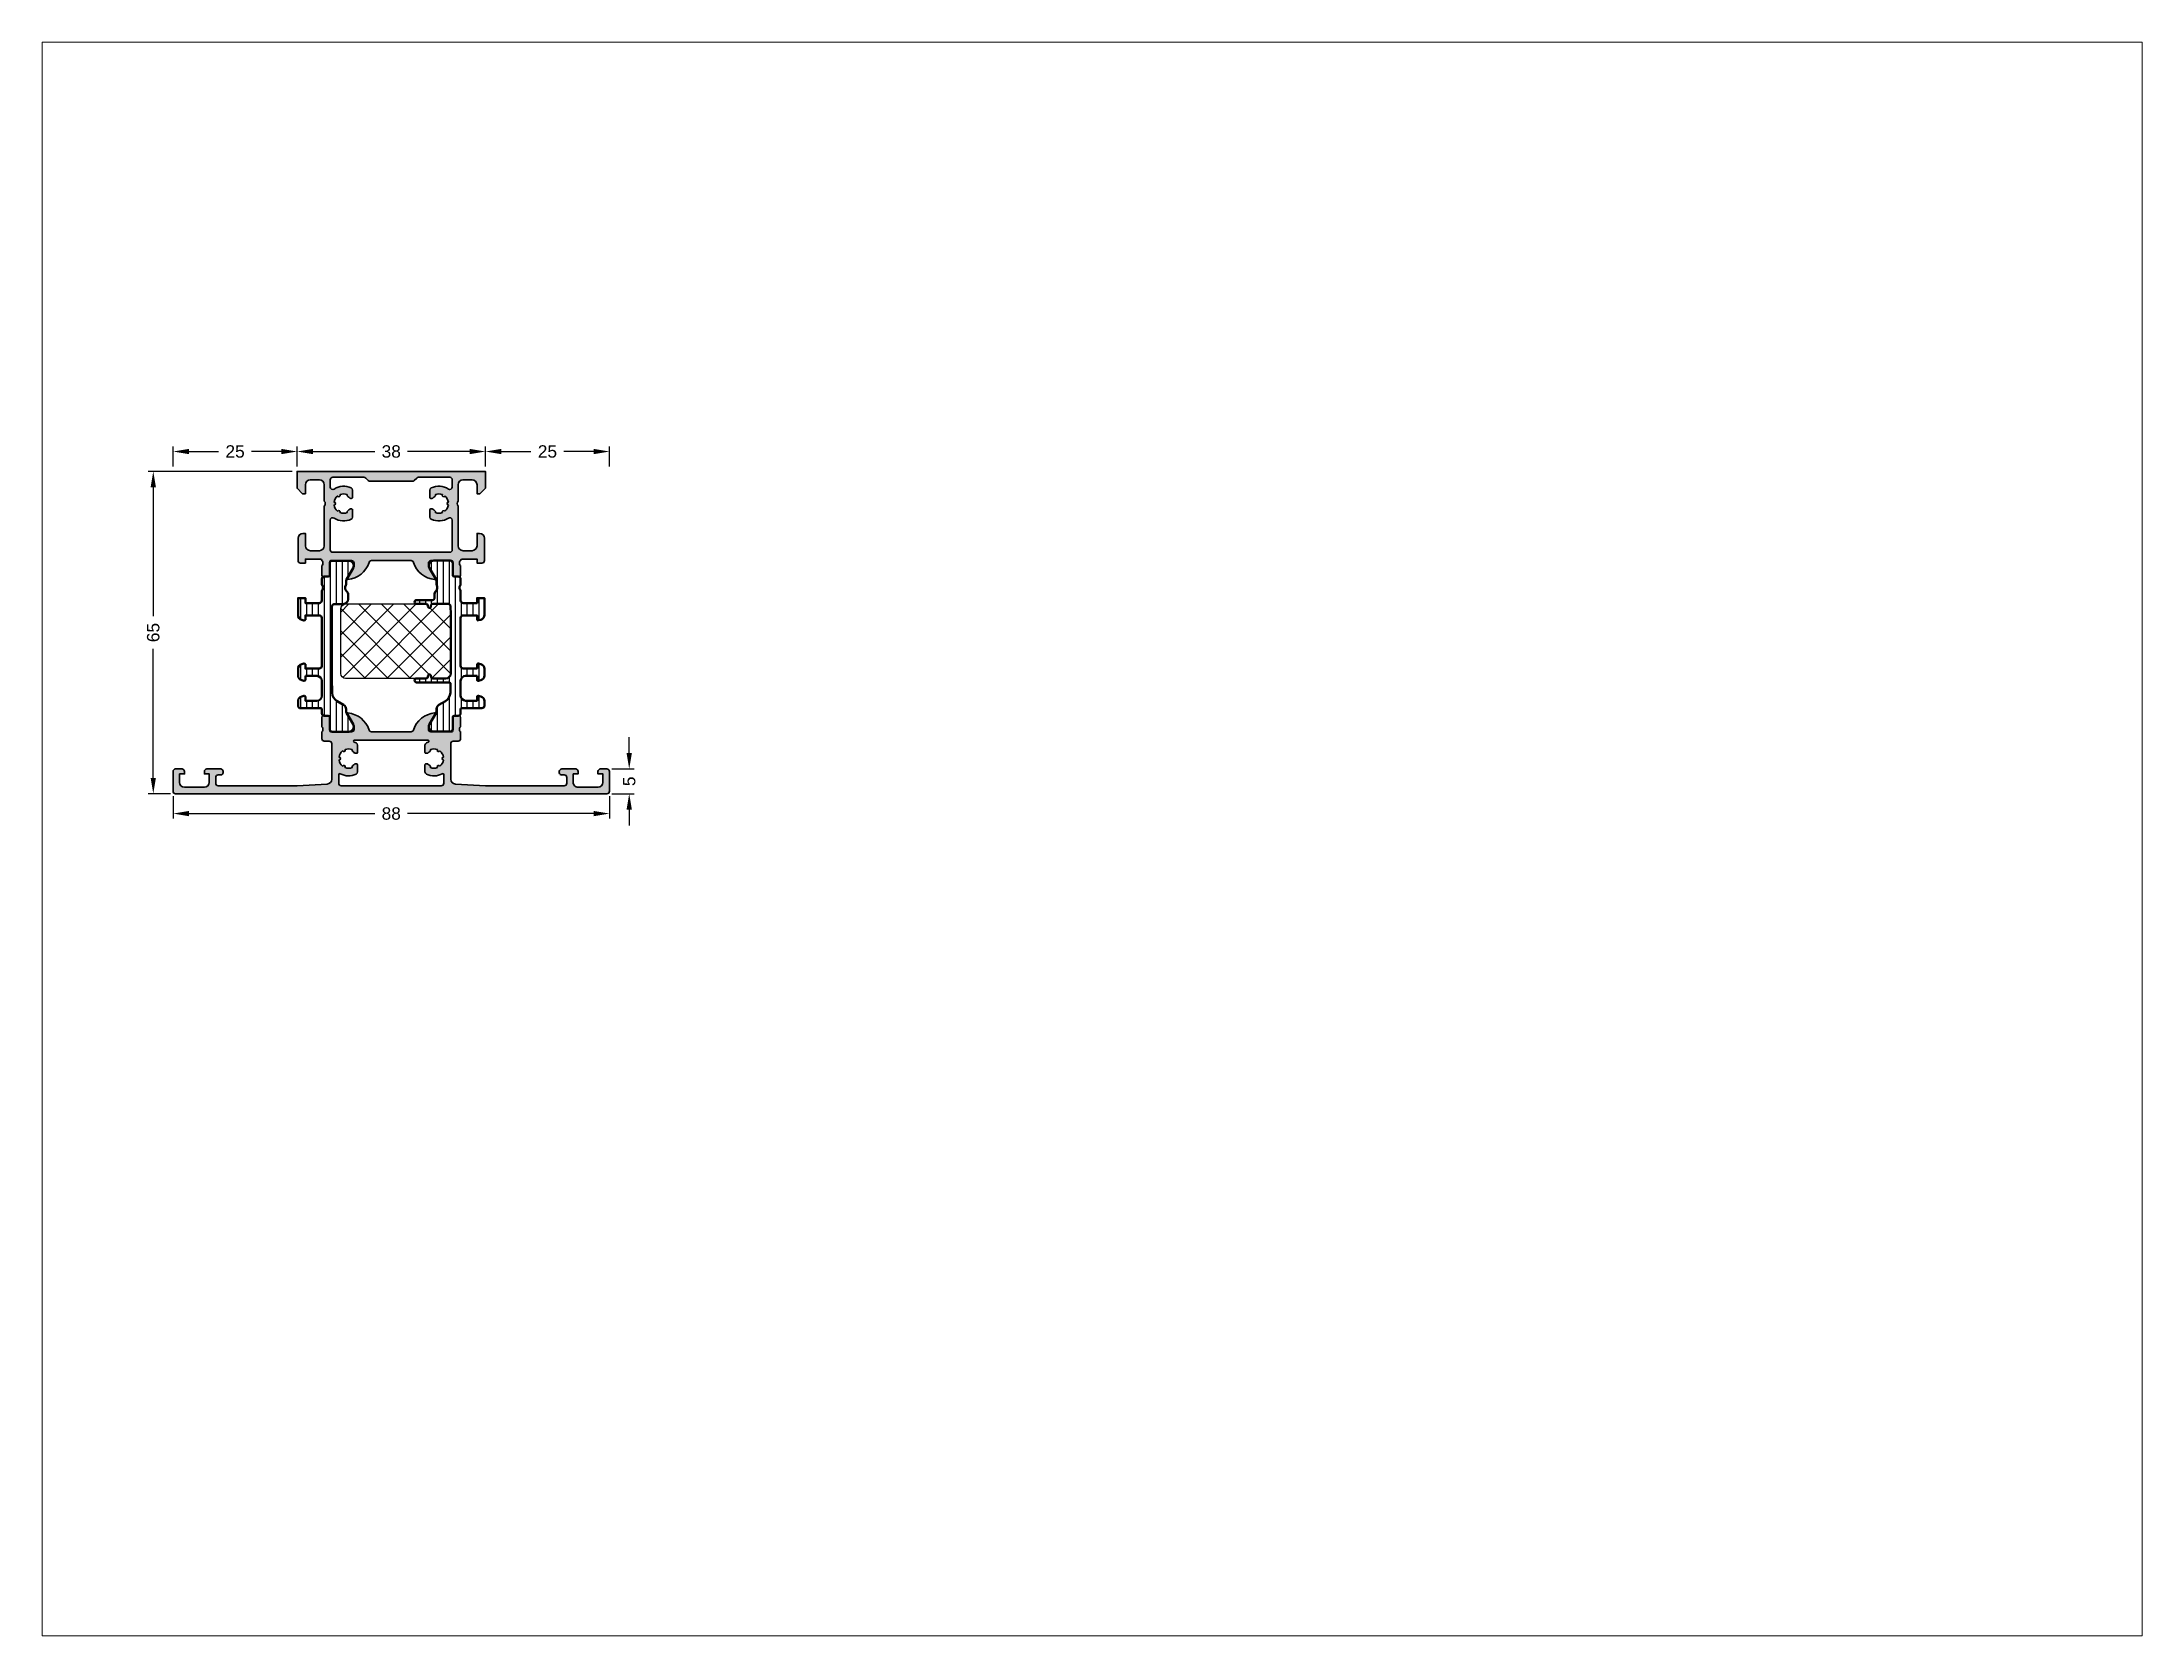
# Paper-space layout 'Vor Varia den Bemaßungslinienabstand auf 8 mm ziehen' of a CAD drawing. Header units: millimetres. Extents: x 26 to 231, y 20 to 176.
# The model-space entities are those that its viewports show. They can reach past a viewport. Long polylines and large blocks are cut down to what shows.
import ezdxf

# ---------------------------------------------------------------- set-up
doc = ezdxf.new("R2010")
doc.units = ezdxf.units.MM
doc.header["$PDMODE"] = 1
doc.header["$PDSIZE"] = -0.001
for name, color, linetype, lineweight in [('S01_Bemaßung', 140, 'Continuous', 25), ('S03_AL_Kontur', 255, 'Continuous', 35), ('S04_AL_Schraffur', 253, 'Continuous', 25), ('S07_Isolation_Kontur', 91, 'Continuous', 50), ('S08_Isolation_Schraffur', 103, 'Continuous', 25), ('S35_Dämmung_Kontur', 3, 'Continuous', 25), ('S36_Dämmung_Schraffur', 120, 'Continuous', 25)]:
    doc.layers.add(name, color=color, linetype=linetype, lineweight=lineweight)
doc.styles.add('Arial', font='arial.ttf')
doc.dimstyles.new('1 zu 1', dxfattribs={"dimtxt": 2.5, "dimasz": 3.2, "dimexe": 1, "dimexo": 1, "dimgap": 1.5, "dimtad": 0, "dimdec": 1, "dimrnd": 0.5, "dimdsep": 46, "dimtxsty": 'Arial', "dimcen": 0, "dimclrd": 256, "dimclre": 256, "dimclrt": 256, "dimadec": 0, "dimazin": 0, "dimtfac": 1, "dimtdec": 1, "dimtofl": 0, "dimtmove": 0, "dimatfit": 1, "dimfxl": 1, "dimtolj": 1, "dimlwd": 25, "dimlwe": 25, "dimarcsym": 0})
pattern_1 = [(90, (0, 0), (-1.2, 7.347880794884119e-17), [])]

psp = doc.layouts.new('Vor Varia den Bemaßungslinienabstand auf 8 mm ziehen')

msp = doc.modelspace()

# ---------------------------------------------------------------- blocks, each defined once
blk = doc.blocks.new('581950_s')
at = {"layer": 'S04_AL_Schraffur'}
h = blk.add_hatch(color=256, dxfattribs=at)
h.dxf.hatch_style = 1
h.paths.add_polyline_path([(-56.21000000000001, 12.49999999999998, -0.4142135623730958), (-56.41000000000001, 12.69999999999999), (-56.41000000000001, 15.39999999999995, 0.4142135623730947), (-56.71000000000005, 15.69999999999999), (-57.69999999999997, 15.69999999999999, 0.4142135623730955), (-58.00000000000001, 15.39999999999995), (-58.00000000000001, 13.49999999999998, -0.3178372451957779), (-57.80000000000001, 13.21715728752537), (-57.8, 12.78284271247461, -0.3178372451957883), (-58.00000000000001, 12.49999999999999), (-58.00000000000001, 11.1, 0.4142135623730951), (-57.5, 10.6), (-56.49999999999999, 10.6, -0.4142135623730951), (-56, 10.1), (-56, 2.944488465311888, -0.3975921079079043), (-56.94295020946149, 1.946117130887915), (-63.00000000000001, 1.6), (-78.9, 1.600000000000003, -0.4142135623730957), (-79.4, 2.099999999999994), (-79.4, 3.300000000000001, -0.4142135623730951), (-78.9, 3.800000000000001), (-78.4, 3.800000000000001, 0.4142135623730939), (-77.9, 4.300000000000001, 0.5697274090743643), (-78.40000000000002, 4.999999999999993), (-81.20000000000002, 4.999999999999999, 0.4142135623730949), (-81.7, 4.500000000000006), (-81.7, 4), (-80.7, 4), (-80.7, 2.299999999999997, -0.4142135623730949), (-81.7, 1.299999999999997), (-85.70000000000002, 1.300000000000002, -0.414213562373098), (-86.70000000000002, 2.30000000000001), (-86.7, 4.000000000000001), (-85.7, 4.000000000000001), (-85.7, 4.499999999999992, 0.4142135623730951), (-86.20000000000002, 5), (-87.5, 5, 0.4142135623730948), (-88, 4.499999999999999), (-88, 0.5, 0.4142135623730949), (-87.5, 0), (-0.5, 0, 0.4142135623730949), (0, 0.5), (0, 4.499999999999999, 0.4142135623730953), (-0.5, 5.000000000000001), (-1.799999999999997, 5, 0.4142135623730945), (-2.299999999999997, 4.5), (-2.299999999999997, 4.000000000000001), (-1.299999999999997, 4.000000000000001), (-1.299999999999983, 2.300000000000006, -0.4142135623730976), (-2.299999999999983, 1.299999999999997), (-6.300000000000011, 1.299999999999997, -0.4142135623730976), (-7.300000000000011, 2.300000000000006), (-7.299999999999997, 4.000000000000001), (-6.299999999999997, 4.000000000000001), (-6.299999999999997, 4.499999999999999, 0.414213562373094), (-6.799999999999997, 4.999999999999998), (-9.600000000000001, 5.000000000000001, 0.4142135623730936), (-10.1, 4.500000000000001, 1.076162944455443), (-9.338771877431789, 3.739303984215583, -0.5688013135894707), (-8.600000000000001, 3.300000000000004), (-8.599999999999987, 2.100000000000016, -0.4142135623730996), (-9.100000000000001, 1.599999999999991), (-24.99999999999999, 1.6), (-31.05704979053853, 1.946117130887915, -0.3975921079079042), (-32.00000000000001, 2.944488465311895), (-32.00000000000001, 10.1, -0.4142135623730933), (-31.50000000000001, 10.6), (-30.5, 10.6, 0.4142135623730929), (-30, 11.1), (-30, 12.5, -0.3178372451957838), (-30.2, 12.78284271247461), (-30.2, 13.21715728752538, -0.3178372451957843), (-30, 13.5), (-30, 15.39999999999996, 0.4142135623730951), (-30.30000000000004, 15.7), (-31.28999999999996, 15.69999999999999, 0.4142135623730976), (-31.59, 15.39999999999996), (-31.59, 12.7, -0.4142135623730925), (-31.79, 12.5), (-36, 12.5, -0.414213562373094), (-36.49999999999999, 12.99999999999999), (-36.49999999999999, 13.7), (-35.11850454237764, 16.09282032302755, 0.6105378334010423), (-35.25165207940486, 16.29933548774935, 0.2992013024098273), (-39.52379788716601, 12.84758101255928, -0.3261337620560261), (-39.99999999999999, 12.49999999999999), (-48.00000000000001, 12.5, -0.326133762056025), (-48.47620211283399, 12.84758101255928, 0.2992013024098272), (-52.74834792059514, 16.29933548774935, 0.6105378334010375), (-52.88149545762238, 16.09282032302754), (-51.50000000000002, 13.69999999999999), (-51.50000000000002, 12.99999999999999, -0.4142135623730948), (-52.00000000000002, 12.49999999999999)])
h.paths.add_polyline_path([(-53.30442371937699, 8.9183198903325, -0.186933100128883), (-51.89557628062261, 8.9183198903325, 0.3918366946533263), (-51.77499999999981, 8.528941916244325, -0.07647775341244831), (-51.3836216324308, 8.214864864864866, 0.21024712146092), (-51.23618183030121, 8.149999999999997, 1.19962126597596), (-50.79999999999981, 8.349999999999998), (-50.79999999999981, 9.80370116691915, 0.288260422126538), (-51.08333333333315, 10.25431802807236, 0.02948123197206771), (-51.46486486486462, 10.41081081081079, -0.8471270883830349), (-51.39999999999976, 10.79999999999998), (-36.60000000000004, 10.79999999999999, -0.8471270883830417), (-36.53513513513518, 10.41081081081079, 0.0294812319720695), (-36.91666666666667, 10.25431802807234, 0.2882604221265366), (-37.20000000000002, 9.80370116691915), (-37.20000000000001, 8.34999999999999, 0.4142135623730914), (-37.00000000000001, 8.149999999999993, 0.3824112240604318), (-36.75834718393131, 8.036692547160431, -0.1113309304200772), (-36.22500000000001, 8.52894191624432, 0.3918366946533107), (-36.10442371937722, 8.918319890332493, -0.1869331001288865), (-34.69557628062282, 8.918319890332505, 0.925820099772047), (-34.17750064245414, 8.619208781175226, -0.1869331001288867), (-33.47307692307693, 7.399111109157282, 0.9258200997726229), (-33.47307692307693, 6.800888890842706, -0.1869331001288827), (-34.17750064245412, 5.580791218824782, 0.9258200997727468), (-34.69557628062283, 5.281680109667488, -0.1869331001288805), (-36.10442371937719, 5.281680109667509, 0.3918366946533119), (-36.22500000000001, 5.671058083755673, -0.07647775341244949), (-36.61637836756902, 5.985135135135132, 0.2102471214609144), (-36.7638181696986, 6.049999999999995, 1.199621265976004), (-37.20000000000001, 5.849999999999995), (-37.20000000000001, 4.396298833080838, 0.2882604221265336), (-36.91666666666667, 3.945681971927643, 0.243723788041521), (-33.69729729729731, 4.042091645223985, -0.5721834887355883), (-33.40000000000001, 3.867354024951071), (-33.40000000000001, 2.099999999999987, -0.4142135623730953), (-33.90000000000001, 1.599999999999987), (-54.1, 1.599999999999985, -0.4142135623730947), (-54.6, 2.099999999999984), (-54.6, 3.86735402495118, -0.5721834887356052), (-54.30270270270269, 4.042091645224092, 0.2437237880415377), (-51.08333333333314, 3.945681971927647, 0.2882604221265338), (-50.79999999999981, 4.396298833080833), (-50.79999999999981, 5.849999999999997, 0.4142135623730888), (-50.9999999999998, 6.049999999999997, 0.382411224060414), (-51.24165281606848, 6.163307452839602, -0.111330930420084), (-51.77499999999981, 5.671058083755669, 0.3918366946533235), (-51.89557628062261, 5.281680109667494, -0.1869331001288834), (-53.304423719377, 5.281680109667494, 0.9258200997726252), (-53.82249935754569, 5.58079121882478, -0.1869331001288832), (-54.52692307692288, 6.80088889084271, 0.9258200997725219), (-54.52692307692288, 7.39911110915728, -0.186933100128884), (-53.82249935754569, 8.61920878117521, 0.9258200997726783)], flags=16)
at = {"layer": 'S03_AL_Kontur'}
for points in [[(-48.47620211283399, 12.84758101255928, 0.3261337620560246), (-48.00000000000001, 12.5), (-39.99999999999999, 12.49999999999999, 0.326133762056025), (-39.52379788716601, 12.84758101255928, -0.2992013024098274), (-35.25165207940486, 16.29933548774935, -0.6105378334010445), (-35.11850454237764, 16.09282032302755), (-36.49999999999999, 13.69999999999999), (-36.49999999999999, 12.99999999999999, 0.414213562373095), (-36, 12.5), (-31.79, 12.5, 0.414213562373095), (-31.59, 12.7), (-31.59, 15.39999999999996, -0.414213562373095), (-31.28999999999996, 15.69999999999999), (-30.30000000000004, 15.7, -0.414213562373095), (-30, 15.39999999999996), (-30, 13.5, 0.3178372451957844), (-30.2, 13.21715728752538), (-30.2, 12.78284271247461, 0.3178372451957838), (-30, 12.5), (-30, 11.1, -0.414213562373095), (-30.5, 10.6), (-31.50000000000001, 10.6, 0.414213562373095), (-32.00000000000001, 10.1), (-32.00000000000001, 2.944488465311892, 0.3975921079079042), (-31.05704979053852, 1.946117130887915), (-25, 1.6), (-9.100000000000001, 1.599999999999991, 0.414213562373089), (-8.599999999999984, 2.09999999999999), (-8.6, 3.3, 0.4142135623730957), (-9.099999999999993, 3.799999999999994), (-9.6, 3.8, -0.414213562373094), (-10.1, 4.3), (-10.1, 4.500000000000001, -0.4142135623730937), (-9.6, 5.000000000000001), (-6.800000000000001, 4.999999999999999, -0.414213562373094), (-6.3, 4.5), (-6.3, 4.000000000000001), (-7.3, 4.000000000000001), (-7.300000000000011, 2.299999999999999, 0.4142135623730954), (-6.30000000000001, 1.299999999999997), (-2.299999999999984, 1.299999999999998, 0.4142135623730954), (-1.299999999999985, 2.299999999999998), (-1.3, 4.000000000000001), (-2.3, 4.000000000000001), (-2.3, 4.5, -0.414213562373094), (-1.799999999999997, 4.999999999999999), (-0.5000000000000002, 5, -0.4142135623730937), (-6.938893903907228e-17, 4.500000000000001), (-8.302440823111725e-18, 0.4999999999999999, -0.4142135623730948), (-0.4999999999999982, -1.387778780781446e-16), (-87.5, -1.734723475976807e-16, -0.4142135623730948), (-88, 0.5), (-88, 4.500000000000001, -0.4142135623730937), (-87.5, 5), (-86.20000000000002, 4.999999999999999, -0.414213562373094), (-85.7, 4.5), (-85.7, 4.000000000000001), (-86.7, 4.000000000000001), (-86.70000000000002, 2.299999999999999, 0.4142135623730955), (-85.70000000000002, 1.300000000000001), (-81.7, 1.299999999999998, 0.4142135623730953), (-80.7, 2.299999999999998), (-80.7, 4), (-81.7, 4), (-81.7, 4.5, -0.4142135623730944), (-81.20000000000002, 4.999999999999999), (-78.40000000000002, 4.999999999999993, -0.414213562373098), (-77.9, 4.499999999999994), (-77.9, 4.300000000000001, -0.4142135623730944), (-78.4, 3.8), (-78.9, 3.800000000000001, 0.414213562373095), (-79.4, 3.300000000000001), (-79.4, 2.099999999999982, 0.4142135623730842), (-78.90000000000002, 1.600000000000003), (-63.00000000000001, 1.600000000000002), (-56.94295020946149, 1.946117130887915, 0.3975921079079057), (-56, 2.944488465311893), (-56, 10.1, 0.414213562373095), (-56.49999999999999, 10.6), (-57.5, 10.6, -0.414213562373095), (-58.00000000000001, 11.1), (-58.00000000000001, 12.49999999999999, 0.3178372451957844), (-57.8, 12.78284271247461), (-57.80000000000001, 13.21715728752537, 0.3178372451957824), (-58.00000000000001, 13.49999999999998), (-58.00000000000001, 15.39999999999995, -0.414213562373095), (-57.69999999999997, 15.69999999999999), (-56.71000000000005, 15.69999999999999, -0.414213562373095), (-56.41000000000001, 15.39999999999995), (-56.41000000000001, 12.69999999999999, 0.414213562373095), (-56.21000000000001, 12.49999999999998), (-52.00000000000002, 12.49999999999999, 0.414213562373095), (-51.50000000000002, 12.99999999999999), (-51.50000000000002, 13.69999999999999), (-52.88149545762238, 16.09282032302754, -0.6105378334010115), (-52.74834792059515, 16.29933548774935, -0.2992013024098277)], [(-37.00000000000001, 6.049999999999995), (-36.7638181696986, 6.049999999999995, -0.210247121460916), (-36.61637836756902, 5.985135135135129, 0.0764777534124499), (-36.22500000000001, 5.67105808375567, -0.3918366946533232), (-36.1044237193772, 5.281680109667493, 0.186933100128883), (-34.69557628062282, 5.281680109667491, -0.9258200997726024), (-34.17750064245412, 5.580791218824777, 0.1869331001288835), (-33.47307692307693, 6.800888890842709, -0.9258200997725574), (-33.47307692307693, 7.399111109157282, 0.1869331001288832), (-34.17750064245412, 8.619208781175212, -0.9258200997725473), (-34.69557628062282, 8.918319890332498, 0.186933100128883), (-36.10442371937719, 8.9183198903325, -0.3918366946533279), (-36.22500000000001, 8.52894191624432, 0.0764777534124498), (-36.61637836756902, 8.214864864864861, -0.2102471214609078), (-36.76381816969859, 8.149999999999995), (-37.00000000000001, 8.149999999999993, -0.4142135623730966), (-37.20000000000001, 8.349999999999994), (-37.20000000000001, 9.80370116691915, -0.2882604221265337), (-36.91666666666668, 10.25431802807234, -0.02948123197207033), (-36.53513513513517, 10.4108108108108, 0.8471270883830293), (-36.60000000000004, 10.79999999999999), (-51.39999999999976, 10.79999999999998, 0.8471270883830185), (-51.46486486486463, 10.4108108108108, -0.02948123197206915), (-51.08333333333314, 10.25431802807235, -0.2882604221265289), (-50.79999999999981, 9.803701166919152), (-50.79999999999981, 8.349999999999998, -0.414213562373095), (-50.99999999999981, 8.149999999999997), (-51.23618183030121, 8.149999999999997, -0.2102471214609036), (-51.3836216324308, 8.214864864864857, 0.07647775341244925), (-51.7749999999998, 8.528941916244321, -0.3918366946533328), (-51.89557628062261, 8.9183198903325, 0.186933100128883), (-53.30442371937699, 8.9183198903325, -0.9258200997726793), (-53.82249935754569, 8.61920878117521, 0.1869331001288839), (-54.52692307692288, 7.399111109157282, -0.9258200997725302), (-54.52692307692288, 6.800888890842711, 0.1869331001288838), (-53.82249935754569, 5.580791218824778, -0.9258200997725479), (-53.304423719377, 5.281680109667494, 0.186933100128883), (-51.89557628062261, 5.281680109667493, -0.3918366946533307), (-51.7749999999998, 5.671058083755671, 0.07647775341244935), (-51.3836216324308, 5.985135135135135, -0.2102471214609078), (-51.23618183030122, 6.049999999999995), (-50.9999999999998, 6.049999999999997, -0.4142135623730901), (-50.79999999999981, 5.849999999999996), (-50.79999999999981, 4.396298833080841, -0.2882604221265395), (-51.08333333333314, 3.945681971927646, -0.243723788041538), (-54.3027027027027, 4.042091645224095, 0.5721834887355823), (-54.6, 3.867354024951185), (-54.6, 2.099999999999986, 0.4142135623730963), (-54.1, 1.599999999999985), (-33.90000000000001, 1.599999999999988, 0.4142135623730954), (-33.40000000000001, 2.099999999999988), (-33.40000000000001, 3.867354024951069, 0.5721834887355814), (-33.69729729729731, 4.042091645223985, -0.2437237880415216), (-36.91666666666668, 3.945681971927645, -0.2882604221265319), (-37.20000000000001, 4.396298833080839), (-37.20000000000001, 5.849999999999994, -0.4142135623730966)]]:
    blk.add_lwpolyline(points, format="xyb", close=True, dxfattribs=at)
blk = doc.blocks.new('587300_s')
at = {"layer": 'S04_AL_Schraffur'}
h = blk.add_hatch(color=256, dxfattribs=at)
h.dxf.hatch_style = 1
edge = h.paths.add_edge_path()
edge.add_arc((-37.30000000000001, -18), 0.4999999999999964, 179.9999999999996, 270, ccw=False)
edge.add_line((-37.8, -18), (-37.8, -13.50000000000001))
edge.add_arc((-36.8, -13.50000000000001), 1, 90, 179.9999999999999, ccw=False)
edge.add_line((-36.8, -12.50000000000001), (-36.3, -12.50000000000001))
edge.add_line((-36.3, -12.50000000000001), (-36.3, -15.00000000000001))
edge.add_arc((-35.3, -15.00000000000001), 1, 180, 270)
edge.add_line((-35.3, -16.00000000000001), (-33.5, -16.00000000000001))
edge.add_arc((-33.5, -15.00000000000001), 1, 270, 360)
edge.add_line((-32.5, -15.00000000000001), (-32.5, -6.999999999999995))
edge.add_arc((-33.025, -6.499999999999999), 0.7249999999999959, 316.3971810272966, 403.6028189727034)
edge.add_line((-32.5, -6.000000000000004), (-32.5, -2.700000000000009))
edge.add_arc((-33.5, -2.70000000000001), 1, 5.088887490341627e-14, 90)
edge.add_line((-33.5, -1.700000000000009), (-35.3, -1.700000000000009))
edge.add_arc((-35.3, -2.700000000000009), 0.9999999999999998, 90, 180)
edge.add_line((-36.3, -2.700000000000009), (-36.3, -4.500000000000009))
edge.add_line((-36.3, -4.500000000000009), (-36.90000000000001, -4.50000000000001))
edge.add_line((-36.90000000000001, -4.50000000000001), (-38, -3.400000000000008))
edge.add_line((-38, -3.400000000000008), (-38, 0))
edge.add_line((-38, 0), (0, 0))
edge.add_line((0, 0), (8.326672684688674e-16, -3.399999999999999))
edge.add_line((8.326672684688674e-16, -3.399999999999999), (-1.099999999999999, -4.500000000000001))
edge.add_line((-1.099999999999999, -4.500000000000001), (-1.699999999999999, -4.5))
edge.add_line((-1.699999999999999, -4.5), (-1.7, -2.7))
edge.add_arc((-2.7, -2.7), 1, 0, 90)
edge.add_line((-2.7, -1.7), (-4.500000000000002, -1.700000000000002))
edge.add_arc((-4.500000000000001, -2.7), 0.9999999999999987, 90.00000000000006, 180)
edge.add_line((-5.5, -2.700000000000001), (-5.5, -6))
edge.add_arc((-4.975000000000001, -6.499999999999999), 0.724999999999999, 136.3971810272964, 223.6028189727036)
edge.add_line((-5.5, -6.999999999999998), (-5.499999999999998, -15))
edge.add_arc((-4.499999999999996, -15.00000000000001), 1.000000000000002, 179.9999999999999, 269.9999999999999)
edge.add_line((-4.499999999999998, -16.00000000000001), (-2.7, -16))
edge.add_arc((-2.7, -15), 1, 270, 360.0000000000001)
edge.add_line((-1.699999999999999, -15), (-1.699999999999998, -12.5))
edge.add_line((-1.699999999999998, -12.5), (-1.199999999999995, -12.5))
edge.add_arc((-1.199999999999995, -13.5), 1, 0, 90, ccw=False)
edge.add_line((-0.1999999999999949, -13.5), (-0.199999999999995, -18))
edge.add_arc((-0.6999999999999932, -18), 0.4999999999999981, 269.9999999999998, 359.9999999999996, ccw=False)
edge.add_line((-0.699999999999995, -18.5), (-1.699999999999995, -18.5))
edge.add_line((-1.699999999999995, -18.5), (-1.699999999999995, -17.7))
edge.add_line((-1.699999999999995, -17.7), (-4.700000000000003, -17.7))
edge.add_arc((-4.700000000000003, -18), 0.3000000000000007, 90, 179.9999999999993)
edge.add_arc((-4.900000000000005, -18.28284271247462), 0.3000000000000024, 109.4712206344903, 180)
edge.add_line((-5.200000000000005, -18.28284271247462), (-5.200000000000005, -18.71715728752538))
edge.add_arc((-4.900000000000003, -18.71715728752538), 0.3000000000000016, 179.9999999999993, 250.5287793655092)
edge.add_line((-5.000000000000004, -19), (-5.000000000000004, -20.89999999999996))
edge.add_arc((-5.300000000000045, -20.89999999999996), 0.3000000000000416, -89.99999999999949, 6.252776074688882e-13, ccw=False)
edge.add_line((-5.300000000000042, -21.2), (-6.289999999999962, -21.2))
edge.add_arc((-6.289999999999964, -20.89999999999996), 0.3000000000000398, 180.0000000000007, 270.0000000000003, ccw=False)
edge.add_line((-6.590000000000003, -20.89999999999996), (-6.590000000000003, -18.2))
edge.add_arc((-6.790000000000003, -18.2), 0.1999999999999993, 1.017777498068329e-12, 90.00000000000026)
edge.add_line((-6.790000000000004, -18), (-11, -18))
edge.add_arc((-11, -18.5), 0.5, 90, 180)
edge.add_line((-11.5, -18.5), (-11.5, -19.2))
edge.add_line((-11.5, -19.2), (-10.11850454237764, -21.59282032302755))
edge.add_arc((-10.2381197846483, -21.6618802153517), 0.1381197846482974, -95.6225775507931, 29.999999999999773, ccw=False)
edge.add_arc((-9.761776758826198, -16.82339113815219), 5.000000000000004, 197.7484163560702, 264.37742244920645, ccw=False)
edge.add_arc((-15, -18.5), 0.4999999999999932, 17.74841635607013, 90.0000000000002)
edge.add_line((-15, -18), (-23.00000000000001, -18))
edge.add_arc((-23.00000000000001, -18.5), 0.5, 90, 162.2515836439297)
edge.add_arc((-28.23822324117382, -16.82339113815219), 5.000000000000005, 275.62257755079366, 342.2515836439299, ccw=False)
edge.add_arc((-27.76188021535171, -21.6618802153517), 0.1381197846482982, 149.9999999999998, 275.62257755079236, ccw=False)
edge.add_line((-27.88149545762237, -21.59282032302755), (-26.50000000000001, -19.2))
edge.add_line((-26.50000000000001, -19.2), (-26.50000000000001, -18.5))
edge.add_arc((-27.00000000000001, -18.5), 0.5, 0, 89.99999999999959)
edge.add_line((-27.00000000000001, -18), (-31.21000000000001, -18))
edge.add_arc((-31.21000000000001, -18.2), 0.2000000000000028, 90, 179.999999999999)
edge.add_line((-31.41000000000001, -18.2), (-31.41000000000001, -20.89999999999996))
edge.add_arc((-31.71000000000005, -20.89999999999996), 0.3000000000000398, -89.99999999999932, 0, ccw=False)
edge.add_line((-31.71000000000005, -21.2), (-32.69999999999997, -21.2))
edge.add_arc((-32.69999999999997, -20.89999999999996), 0.3000000000000398, 180, 270, ccw=False)
edge.add_line((-33.00000000000001, -20.89999999999996), (-33.00000000000001, -19))
edge.add_arc((-33.1, -18.71715728752538), 0.2999999999999976, 289.4712206344897, 360)
edge.add_line((-32.8, -18.71715728752538), (-32.8, -18.28284271247462))
edge.add_arc((-33.10000000000001, -18.28284271247462), 0.3000000000000043, 359.9999999999994, 430.528779365509)
edge.add_arc((-33.3, -18), 0.2999999999999972, 0, 90)
edge.add_line((-33.3, -17.7), (-36.30000000000001, -17.7))
edge.add_line((-36.30000000000001, -17.7), (-36.30000000000001, -18.5))
edge.add_line((-36.30000000000001, -18.5), (-37.30000000000001, -18.5))
edge = h.paths.add_edge_path(flags=16)
edge.add_arc((-30.79999999999999, -3.159341382301986), 0.5, 180, 303.3670129692313)
edge.add_arc((-28.6, -6.500000000000002), 3.500000000000004, 64.32071138054312, 123.36701296923181, ccw=False)
edge.add_arc((-27.29999999999999, -3.796298833080842), 0.4999999999999972, -2.2737367544323206e-13, 64.32071138054317, ccw=False)
edge.add_line((-26.8, -3.796298833080844), (-26.8, -5.249999999999999))
edge.add_arc((-27, -5.25), 0.2000000000000028, -89.99999999999898, 2.8421709430404007e-13, ccw=False)
edge.add_line((-27, -5.45), (-27.23618183030141, -5.45))
edge.add_arc((-27.23618183030142, -5.249999999999998), 0.200000000000002, 222.506642302707, 270.000000000001, ccw=False)
edge.add_arc((-28.6, -6.499999999999996), 1.649999999999999, 42.5066423027062, 59.99999999999986)
edge.add_arc((-27.625, -4.811250462620348), 0.2999999999999983, 154.4117257857694, 239.99999999999932, ccw=False)
edge.add_arc((-28.59999999999999, -6.500000000000002), 1.950000000000002, 68.82345157154036, 111.1765484284597)
edge.add_arc((-29.575, -4.811250462620345), 0.2999999999999981, -145.58827421422978, 25.588274214230182, ccw=False)
edge.add_arc((-28.6, -6.499999999999999), 1.949999999999998, 128.8234515715403, 171.1765484284597)
edge.add_arc((-30.55, -6.5), 0.2999999999999992, -85.5882742142295, 85.5882742142295, ccw=False)
edge.add_arc((-28.6, -6.499999999999997), 1.949999999999998, 188.8234515715404, 231.1765484284597)
edge.add_arc((-29.575, -8.188749537379653), 0.3000000000000002, -25.58827421423041, 145.5882742142295, ccw=False)
edge.add_arc((-28.6, -6.499999999999998), 1.950000000000002, 248.8234515715403, 291.1765484284597)
edge.add_arc((-27.625, -8.18874953737965), 0.2999999999999993, 120.0000000000008, 205.5882742142307, ccw=False)
edge.add_arc((-28.6, -6.500000000000002), 1.649999999999998, 300.0000000000002, 317.4933576972938)
edge.add_arc((-27.23618183030142, -7.750000000000002), 0.2000000000000014, 89.99999999999898, 137.4933576972927, ccw=False)
edge.add_line((-27.23618183030141, -7.55), (-27, -7.549999999999998))
edge.add_arc((-27, -7.749999999999998), 0.2000000000000002, -2.2737367544323206e-13, 89.99999999999898, ccw=False)
edge.add_line((-26.8, -7.749999999999999), (-26.8, -9.203701166919155))
edge.add_arc((-27.29999999999999, -9.203701166919155), 0.4999999999999964, -64.32071138054329, 0, ccw=False)
edge.add_arc((-28.6, -6.499999999999998), 3.500000000000003, 236.63298703076822, 295.67928861945694, ccw=False)
edge.add_arc((-30.8, -9.840658617698011), 0.499999999999999, 56.63298703076838, 180)
edge.add_line((-31.3, -9.840658617698011), (-31.3, -15.8))
edge.add_arc((-30.8, -15.80000000000001), 0.5, 179.9999999999998, 269.9999999999996)
edge.add_line((-30.8, -16.3), (-7.200000000000003, -16.3))
edge.add_arc((-7.200000000000001, -15.8), 0.5, 269.9999999999999, 360)
edge.add_line((-6.700000000000001, -15.8), (-6.700000000000001, -9.840658617698011))
edge.add_arc((-7.200000000000002, -9.840658617698011), 0.5000000000000009, 0, 123.3670129692319)
edge.add_arc((-9.400000000000006, -6.5), 3.5, 244.3207113805432, 303.36701296923184, ccw=False)
edge.add_arc((-10.7, -9.203701166919155), 0.5000000000000016, 180, 244.320711380543, ccw=False)
edge.add_line((-11.2, -9.203701166919155), (-11.2, -7.75))
edge.add_arc((-11, -7.75), 0.2000000000000011, 90, 180, ccw=False)
edge.add_line((-11, -7.549999999999999), (-10.76381816969859, -7.549999999999999))
edge.add_arc((-10.76381816969858, -7.749999999999997), 0.1999999999999984, 42.506642302705984, 90.00000000000051, ccw=False)
edge.add_arc((-9.399999999999999, -6.499999999999995), 1.650000000000005, 222.5066423027064, 240)
edge.add_arc((-10.375, -8.188749537379655), 0.3000000000000014, -25.588274214229784, 59.999999999999716, ccw=False)
edge.add_arc((-9.400000000000002, -6.500000000000001), 1.949999999999999, 248.8234515715403, 291.1765484284597)
edge.add_arc((-8.425, -8.188749537379653), 0.2999999999999993, 34.411725785769875, 205.5882742142299, ccw=False)
edge.add_arc((-9.4, -6.5), 1.949999999999999, 308.8234515715403, 351.1765484284596)
edge.add_arc((-7.450000000000002, -6.5), 0.2999999999999999, 94.41172578576999, 265.58827421423, ccw=False)
edge.add_arc((-9.4, -6.499999999999999), 1.949999999999999, 8.823451571540302, 51.17654842845965)
edge.add_arc((-8.425, -4.811250462620345), 0.2999999999999992, 154.4117257857704, 325.5882742142298, ccw=False)
edge.add_arc((-9.400000000000002, -6.500000000000001), 1.95, 68.82345157154035, 111.1765484284596)
edge.add_arc((-10.375, -4.811250462620345), 0.3000000000000006, -59.999999999999716, 25.588274214229614, ccw=False)
edge.add_arc((-9.4, -6.500000000000002), 1.650000000000001, 120, 137.4933576972936)
edge.add_arc((-10.76381816969858, -5.250000000000001), 0.1999999999999977, 269.999999999999, 317.49335769729305, ccw=False)
edge.add_line((-10.76381816969859, -5.449999999999999), (-11, -5.450000000000001))
edge.add_arc((-11, -5.25), 0.2000000000000011, 180, 270, ccw=False)
edge.add_line((-11.2, -5.25), (-11.2, -3.796298833080845))
edge.add_arc((-10.7, -3.796298833080846), 0.5, 115.67928861945691, 179.9999999999999, ccw=False)
edge.add_arc((-9.4, -6.5), 3.499999999999999, 56.63298703076822, 115.67928861945691, ccw=False)
edge.add_arc((-7.200000000000001, -3.159341382301987), 0.5000000000000003, 236.6329870307682, 360)
edge.add_line((-6.700000000000001, -3.159341382301987), (-6.700000000000001, -1.699999999999999))
edge.add_arc((-7.200000000000001, -1.7), 0.5, 2.544443745170813e-14, 90.0000000000001)
edge.add_line((-7.200000000000002, -1.199999999999999), (-13.49289321881345, -1.200000000000001))
edge.add_arc((-13.49289321881345, -1.7), 0.4999999999999998, 90, 134.9999999999999)
edge.add_line((-13.84644660940673, -1.346446609406726), (-14.35355339059327, -1.853553390593275))
edge.add_arc((-14.70710678118655, -1.500000000000002), 0.5000000000000001, 270.0000000000002, 315.00000000000017, ccw=False)
edge.add_line((-14.70710678118655, -2.000000000000002), (-23.29289321881346, -2.000000000000002))
edge.add_arc((-23.29289321881345, -1.500000000000003), 0.4999999999999991, 224.9999999999996, 269.9999999999996, ccw=False)
edge.add_line((-23.64644660940673, -1.853553390593274), (-24.15355339059328, -1.346446609406728))
edge.add_arc((-24.50710678118655, -1.700000000000002), 0.4999999999999996, 45.00000000000009, 90)
edge.add_line((-24.50710678118655, -1.200000000000002), (-30.8, -1.200000000000002))
edge.add_arc((-30.8, -1.700000000000001), 0.4999999999999982, 90, 180.0000000000003)
edge.add_line((-31.29999999999999, -1.700000000000004), (-31.29999999999999, -3.159341382301986))
at = {"layer": 'S03_AL_Kontur'}
for points in [[(-37.30000000000001, -18.5, -0.414213562373095), (-37.8, -18), (-37.8, -13.50000000000001, -0.414213562373095), (-36.8, -12.50000000000001), (-36.3, -12.50000000000001), (-36.3, -15.00000000000001, 0.414213562373095), (-35.3, -16.00000000000001), (-33.5, -16.00000000000001, 0.414213562373095), (-32.5, -15.00000000000001), (-32.5, -6.999999999999995, 0.3999999999999965), (-32.5, -6.000000000000004), (-32.5, -2.700000000000009, 0.4142135623730947), (-33.5, -1.700000000000009), (-35.3, -1.700000000000009, 0.414213562373095), (-36.3, -2.700000000000009), (-36.3, -4.500000000000009), (-36.90000000000001, -4.50000000000001), (-38, -3.400000000000008), (-38, 0), (0, 0), (8.326672684688674e-16, -3.399999999999999), (-1.099999999999999, -4.500000000000001), (-1.699999999999999, -4.5), (-1.7, -2.7, 0.414213562373095), (-2.7, -1.7), (-4.500000000000002, -1.700000000000002, 0.414213562373095), (-5.5, -2.700000000000001), (-5.5, -6, 0.4), (-5.5, -6.999999999999998), (-5.499999999999998, -15, 0.414213562373095), (-4.499999999999998, -16.00000000000001), (-2.7, -16, 0.414213562373095), (-1.699999999999999, -15), (-1.699999999999998, -12.5), (-1.199999999999995, -12.5, -0.414213562373095), (-0.1999999999999949, -13.5), (-0.199999999999995, -18, -0.4142135623730951), (-0.699999999999995, -18.5), (-1.699999999999995, -18.5), (-1.699999999999995, -17.7), (-4.700000000000003, -17.7, 0.4142135623730908), (-5.000000000000004, -18, 0.3178372451957855), (-5.200000000000005, -18.28284271247462), (-5.200000000000005, -18.71715728752538, 0.3178372451957835), (-5.000000000000004, -19), (-5.000000000000004, -20.89999999999996, -0.414213562373095), (-5.300000000000042, -21.2), (-6.289999999999962, -21.2, -0.414213562373095), (-6.590000000000003, -20.89999999999996), (-6.590000000000003, -18.2, 0.414213562373095), (-6.790000000000004, -18), (-11, -18, 0.414213562373095), (-11.5, -18.5), (-11.5, -19.2), (-10.11850454237764, -21.59282032302755, -0.6105378334010351), (-10.25165207940486, -21.79933548774935, -0.2992013024098273), (-14.52379788716602, -18.34758101255929, 0.3261337620560254), (-15, -18), (-23.00000000000001, -18, 0.3261337620560238), (-23.47620211283399, -18.34758101255929, -0.2992013024098273), (-27.74834792059514, -21.79933548774936, -0.6105378334010445), (-27.88149545762237, -21.59282032302755), (-26.50000000000001, -19.2), (-26.50000000000001, -18.5, 0.414213562373095), (-27.00000000000001, -18), (-31.21000000000001, -18, 0.414213562373095), (-31.41000000000001, -18.2), (-31.41000000000001, -20.89999999999996, -0.414213562373095), (-31.71000000000005, -21.2), (-32.69999999999997, -21.2, -0.414213562373095), (-33.00000000000001, -20.89999999999996), (-33.00000000000001, -19, 0.3178372451957844), (-32.8, -18.71715728752538), (-32.8, -18.28284271247462, 0.3178372451957858), (-33.00000000000001, -18, 0.4142135623730929), (-33.3, -17.7), (-36.30000000000001, -17.7), (-36.30000000000001, -18.5)], [(-31.29999999999999, -3.159341382301986, 0.597107762413804), (-30.525, -3.576923709514237, -0.2634940724148885), (-27.08333333333333, -3.345681971927652, -0.2882604221265344), (-26.8, -3.796298833080844), (-26.8, -5.249999999999999, -0.414213562373095), (-27, -5.45), (-27.23618183030141, -5.45, -0.2102471214609139), (-27.38362163243099, -5.385135135135135, 0.0764777534124499), (-27.775, -5.071058083755676, -0.3918366946533296), (-27.89557628062281, -4.681680109667496, 0.1869331001288837), (-29.30442371937719, -4.681680109667496, -0.9258200997725543), (-29.82249935754588, -4.980791218824782, 0.1869331001288837), (-30.52692307692307, -6.200888890842715, -0.92582009977255), (-30.52692307692307, -6.799111109157286, 0.1869331001288833), (-29.82249935754588, -8.019208781175214, -0.9258200997725529), (-29.30442371937719, -8.318319890332504, 0.1869331001288837), (-27.89557628062281, -8.318319890332502, -0.3918366946533326), (-27.775, -7.928941916244322, 0.0764777534124499), (-27.38362163243099, -7.614864864864863, -0.2102471214609139), (-27.23618183030141, -7.55), (-27, -7.549999999999998, -0.414213562373095), (-26.8, -7.749999999999999), (-26.8, -9.203701166919155, -0.2882604221265344), (-27.08333333333333, -9.654318028072346, -0.263494072414889), (-30.525, -9.42307629048576, 0.5971077624138041), (-31.3, -9.840658617698011), (-31.3, -15.8, 0.414213562373095), (-30.8, -16.3), (-7.200000000000002, -16.3, 0.414213562373095), (-6.700000000000001, -15.8), (-6.700000000000001, -9.840658617698011, 0.5971077624138055), (-7.475000000000003, -9.42307629048576, -0.2634940724148885), (-10.91666666666667, -9.654318028072348, -0.2882604221265335), (-11.2, -9.203701166919155), (-11.2, -7.75, -0.414213562373095), (-11, -7.549999999999999), (-10.76381816969859, -7.549999999999999, -0.2102471214609169), (-10.61637836756901, -7.614864864864865, 0.07647775341244972), (-10.225, -7.928941916244323, -0.3918366946533298), (-10.10442371937719, -8.318319890332504, 0.1869331001288836), (-8.695576280622811, -8.318319890332502, -0.9258200997725543), (-8.177500642454113, -8.019208781175218, 0.1869331001288834), (-7.473076923076924, -6.799111109157286, -0.9258200997725539), (-7.473076923076924, -6.200888890842715, 0.1869331001288836), (-8.177500642454113, -4.980791218824782, -0.92582009977255), (-8.695576280622813, -4.681680109667497, 0.1869331001288833), (-10.10442371937719, -4.681680109667497, -0.3918366946533298), (-10.225, -5.071058083755677, 0.07647775341245), (-10.61637836756901, -5.385135135135136, -0.2102471214609149), (-10.76381816969859, -5.449999999999999), (-11, -5.450000000000001, -0.414213562373095), (-11.2, -5.25), (-11.2, -3.796298833080845, -0.2882604221265333), (-10.91666666666667, -3.345681971927654, -0.2634940724148886), (-7.475000000000001, -3.576923709514239, 0.5971077624138046), (-6.700000000000001, -3.159341382301987), (-6.700000000000001, -1.699999999999999, 0.414213562373095), (-7.200000000000002, -1.199999999999999), (-13.49289321881345, -1.200000000000001, 0.1989123673796576), (-13.84644660940673, -1.346446609406726), (-14.35355339059327, -1.853553390593275, -0.1989123673796578), (-14.70710678118655, -2.000000000000002), (-23.29289321881346, -2.000000000000002, -0.1989123673796584), (-23.64644660940673, -1.853553390593274), (-24.15355339059328, -1.346446609406728, 0.1989123673796576), (-24.50710678118655, -1.200000000000002), (-30.8, -1.200000000000002, 0.4142135623730955), (-31.29999999999999, -1.700000000000004)]]:
    blk.add_lwpolyline(points, format="xyb", close=True, dxfattribs=at)
blk = doc.blocks.new('30065126_s')
at = {"layer": 'S08_Isolation_Schraffur'}
h = blk.add_hatch(dxfattribs=at)
h.set_pattern_fill('LINIE', color=256, scale=1.2, angle=90)
h.set_pattern_definition(pattern_1)
h.paths.add_polyline_path([(4.966987298107768, 30.66474411167423), (6.309474411167413, 32.98999999999999, 0.5773502691896258), (5.443449007382979, 34.48999999999999), (2.1, 34.48999999999999, 0.4142135623730955), (1.599999999999993, 33.98999999999999), (1.599999999999992, 31.58999999999999, -0.4142135623730947), (1.299999999999992, 31.28999999999999), (0.4999999999999898, 31.28999999999999, 0.4142135623730976), (-9.769962616701378e-15, 30.78999999999998), (-2.664535259100376e-15, 29.95, -0.4142135623730978), (-0.2000000000000028, 29.75), (-4.300000000000008, 29.75, 0.4142135623730963), (-4.800000000000011, 29.24999999999999), (-4.800000000000008, 28.34344443341534, 0.3394542588633718), (-4.05881904510254, 27.37751860712628), (-3.614704761275647, 27.25851854342773, 0.4931454260313075), (-3.300000000000011, 27.5), (-3.300000000000011, 28.24999999999999), (-1.000000000000005, 28.25, -0.4142135623730958), (-2.664535259100376e-15, 27.25), (-3.552713678800501e-15, 24.24999999999999, -0.4142135623730951), (-1.000000000000004, 23.24999999999999), (-3.30000000000001, 23.24999999999999), (-3.300000000000011, 24, 0.4931454260313055), (-3.614704761275645, 24.24148145657226), (-4.058819045102542, 24.12248139287371, 0.3394542588633745), (-4.800000000000008, 23.15655556658465), (-4.800000000000001, 21.84344443341532, 0.3394542588633783), (-4.058819045102508, 20.87751860712626), (-3.614704761275625, 20.75851854342773, 0.4931454260313001), (-3.299999999999999, 20.99999999999999), (-3.300000000000001, 21.74999999999999), (-0.5000000000000027, 21.74999999999999, -0.4142135623730951), (-2.664535259100376e-15, 21.24999999999999), (-2.664535259100376e-15, 11.54999999999999, -0.414213562373093), (-0.5, 11.05), (-3.299999999999998, 11.05), (-3.299999999999999, 11.8, 0.4931454260312998), (-3.614704761275629, 12.04148145657227), (-4.058819045102517, 11.92248139287373, 0.3394542588633769), (-4.799999999999999, 10.95655556658466), (-4.800000000000001, 7.549999999999997), (-3.299999999999997, 7.549999999999986), (-3.299999999999998, 8.549999999999986), (-0.5000000000000036, 8.549999999999994, -0.4142135623730951), (-3.552713678800501e-15, 8.049999999999994), (-2.664535259100376e-15, 6.009016994374953, -0.4472135954999604), (-2.664535259100376e-15, 4.890983005625053), (0, 3.710000000000004, 0.4142135623730961), (0.5000000000000018, 3.210000000000001), (1.300000000000001, 3.210000000000004, -0.4142135623730961), (1.600000000000001, 2.910000000000004), (1.600000000000002, 0.5099999999999945, 0.4142135623730929), (2.1, 0.01000000000000156), (5.443449007382993, 0.00999999999999801, 0.5773502691896287), (6.309474411167429, 1.509999999999994), (4.900000000000004, 3.951281292110188), (4.9, 4.70166852264521, 0.1313259594334732), (4.833333333333332, 4.951112348430133, -0.3418863450050338), (4.999999999999998, 6.164142842854282, 0.2015127546239949), (5.299999999999998, 6.878285685708569), (5.299999999999998, 7.75, 0.4142135623730955), (4.3, 8.75), (2.537425353830617, 8.75, -0.4069560149708254), (2.037579630138825, 9.23758015672281), (1.999999999999996, 10.74999999999998), (1.999999999999996, 23.74999999999997), (2.072134548628025, 26.65310794246356, -0.261303707249851), (3.071517443395185, 28.33547937692368), (4.400000000000002, 29.1024791385932, 0.3620538586333352), (4.920757454549946, 30.27217278696074, -0.2060317209221932)])
at = {"layer": 'S07_Isolation_Kontur'}
blk.add_lwpolyline([(-3.30000000000001, 23.24999999999999), (-1.000000000000003, 23.24999999999999, 0.4142135623730951), (-3.538835890992686e-15, 24.24999999999999), (-2.289834988289385e-15, 27.25, 0.414213562373095), (-1.000000000000004, 28.25), (-3.300000000000011, 28.24999999999999), (-3.300000000000011, 27.5, -0.4931454260313003), (-3.614704761275642, 27.25851854342773), (-4.058819045102532, 27.37751860712627, -0.3394542588633755), (-4.800000000000008, 28.34344443341534), (-4.800000000000012, 29.25, -0.414213562373095), (-4.300000000000004, 29.75), (-0.2000000000000025, 29.75, 0.4142135623730886), (-2.289834988289385e-15, 29.94999999999999), (-1.006139616066548e-14, 30.78999999999999, -0.4142135623730937), (0.4999999999999905, 31.28999999999999), (1.299999999999991, 31.28999999999999, 0.4142135623730973), (1.599999999999991, 31.58999999999999), (1.599999999999994, 33.98999999999999, -0.414213562373095), (2.099999999999997, 34.48999999999999), (5.443449007382977, 34.48999999999999, -0.5773502691896232), (6.309474411167417, 32.98999999999999), (4.966987298107768, 30.66474411167423, 0.1316524975873948), (4.899999999999992, 30.41474411167423), (4.9, 29.96850454237763, -0.2679491924311221), (4.400000000000001, 29.1024791385932), (3.071517443395186, 28.33547937692368, 0.261303707249851), (2.072134548628025, 26.65310794246356), (2.000308552616415, 23.76241792689397, 0.006210640263823304), (1.999999999999996, 23.73757824033959), (1.999999999999996, 10.75), (2.037579630138825, 9.237580156722812, 0.4069560149708271), (2.537425353830616, 8.749999999999998), (4.300000000000001, 8.750000000000002, -0.414213562373095), (5.299999999999998, 7.750000000000002), (5.299999999999998, 6.878285685708569, -0.201512754623995), (4.999999999999997, 6.164142842854282, 0.3418863450050326), (4.833333333333332, 4.951112348430138, -0.1313259594334769), (4.9, 4.701668522645207), (4.900000000000003, 4.085255888325754, 0.1316524975873962), (4.966987298107783, 3.835255888325753), (6.309474411167424, 1.509999999999998, -0.5773502691896271), (5.443449007382994, 0.01000000000000156), (2.100000000000001, 0.00999999999999801, -0.4142135623730976), (1.600000000000003, 0.509999999999998), (1.6, 2.91, 0.4142135623730973), (1.3, 3.210000000000001), (0.5000000000000014, 3.209999999999999, -0.4142135623730937), (0, 3.710000000000001), (-2.289834988289385e-15, 4.890983005625056, 0.4472135954999584), (-2.359223927328458e-15, 6.009016994374951), (-2.289834988289385e-15, 8.049999999999994, 0.414213562373095), (-0.5000000000000023, 8.549999999999994), (-3.299999999999998, 8.549999999999992), (-3.299999999999998, 7.549999999999992), (-4.8, 7.549999999999994), (-4.799999999999999, 10.95655556658466, -0.3394542588633769), (-4.058819045102516, 11.92248139287373), (-3.614704761275627, 12.04148145657227, -0.4931454260313026), (-3.299999999999998, 11.8), (-3.299999999999998, 11.05), (-0.5000000000000022, 11.05, 0.4142135623731003), (-2.289834988289385e-15, 11.55), (-2.289834988289385e-15, 21.24999999999999, 0.414213562373095), (-0.5000000000000023, 21.74999999999999), (-3.299999999999999, 21.74999999999999), (-3.299999999999999, 20.99999999999999, -0.4931454260313009), (-3.614704761275627, 20.75851854342773), (-4.05881904510251, 20.87751860712626, -0.3394542588633789), (-4.800000000000001, 21.84344443341533), (-4.800000000000007, 23.15655556658465, -0.3394542588633764), (-4.058819045102531, 24.12248139287372), (-3.614704761275641, 24.24148145657226, -0.4931454260313042), (-3.300000000000011, 23.99999999999999)], format="xyb", close=True, dxfattribs=at)
blk = doc.blocks.new('662017_s')
blk.add_blockref('30065126_s', (0, 0))
blk = doc.blocks.new('30065191_s')
at = {"layer": 'S08_Isolation_Schraffur'}
h = blk.add_hatch(dxfattribs=at)
h.set_pattern_fill('LINIE', color=256, scale=1.2, angle=90)
h.set_pattern_definition(pattern_1)
h.paths.add_polyline_path([(4.400000000000004, 29.1024791385932, 0.3620538586333379), (4.920757454549956, 30.27217278696076, -0.2060317209221996), (4.966987298107783, 30.66474411167425), (6.309474411167422, 32.98999999999999, 0.577350269189626), (5.443449007382986, 34.49), (2.100000000000008, 34.49000000000001, 0.4142135623730954), (1.600000000000002, 33.99), (1.599999999999999, 31.59, -0.4142135623730948), (1.299999999999999, 31.29), (0.5000000000000009, 31.29, 0.4142135623730947), (8.881784197001252e-16, 30.79), (-4.440892098500626e-16, 29.95, -0.4142135623730946), (-0.2000000000000006, 29.75), (-4.300000000000008, 29.75, 0.4142135623730963), (-4.800000000000011, 29.25), (-4.800000000000006, 28.34344443341534, 0.3394542588633714), (-4.058819045102537, 27.37751860712628), (-3.614704761275645, 27.25851854342773, 0.4931454260313075), (-3.30000000000001, 27.5), (-3.300000000000009, 28.25), (-1.000000000000003, 28.25, -0.4142135623730955), (-8.881784197001252e-16, 27.25), (-1.77635683940025e-15, 24.25, -0.4142135623730951), (-1.000000000000002, 23.25), (-3.300000000000007, 23.25), (-3.30000000000001, 24, 0.4931454260313055), (-3.614704761275643, 24.24148145657227), (-4.058819045102539, 24.12248139287372, 0.3394542588633743), (-4.800000000000004, 23.15655556658466), (-4.799999999999999, 21.84344443341533, 0.3394542588633791), (-4.058819045102505, 20.87751860712626), (-3.614704761275623, 20.75851854342773, 0.4931454260313001), (-3.299999999999996, 21), (-3.299999999999997, 21.75), (-0.5000000000000009, 21.75, -0.414213562373095), (-8.881784197001252e-16, 21.25), (1.332267629550188e-15, 11.55, -0.4142135623730943), (-0.5000000000000018, 11.05), (-3.299999999999996, 11.05000000000001), (-3.299999999999995, 11.80000000000001, 0.4931454260312981), (-3.614704761275625, 12.04148145657227), (-4.058819045102517, 11.92248139287374, 0.3394542588633781), (-4.800000000000004, 10.95655556658467), (-4.800000000000004, 7.550000000000004), (-3.299999999999995, 7.550000000000008), (-3.299999999999996, 8.550000000000008), (-0.5000000000000027, 8.550000000000008, -0.4142135623730958), (-8.881784197001252e-16, 8.050000000000004), (-4.440892098500626e-16, 6.009016994374957, -0.4472135954999563), (-4.440892098500626e-16, 4.890983005625063), (4.440892098500626e-16, 3.710000000000004, 0.4142135623730945), (0.5000000000000013, 3.210000000000004), (1.299999999999999, 3.210000000000004, -0.4142135623730958), (1.6, 2.910000000000004), (1.600000000000002, 0.5100000000000016, 0.4142135623730961), (2.100000000000001, 0.01000000000000156), (5.443449007382994, 0.01000000000000512, 0.5773502691896268), (6.309474411167427, 1.510000000000002), (4.900000000000002, 3.951281292110199), (4.900000000000002, 4.701668522645214, 0.1313259594334767), (4.833333333333336, 4.951112348430144, -0.3418863450050333), (5, 6.164142842854289, 0.2015127546239949), (5.3, 6.878285685708576), (5.3, 7.650000000000006, -0.4142135623730919), (5.6, 7.950000000000003), (8.9, 7.950000000000003, 1), (8.900000000000002, 8.75), (6.899999999999999, 8.750000000000007, -0.414213562373096), (6.600000000000001, 9.050000000000008), (6.600000000000001, 9.250000000000004, 0.9610601347430677), (5.984604989415152, 9.144868329805057, -0.511918293852483), (5.699999999999997, 8.750000000000007), (2.537425353830619, 8.750000000000007, -0.406956014970825), (2.037579630138827, 9.237580156722817), (1.999999999999998, 10.75000000000001), (1.999999999999997, 22.74999999999998, -0.4142135623730933), (2.999999999999988, 23.74999999999998), (5.699999999999993, 23.75, -0.4142135623730966), (5.999999999999996, 23.45), (5.999999999999996, 23.25, 0.9610601347430692), (6.615395010584844, 23.35513167019495, -0.5119182938524846), (6.9, 23.75), (8.899999999999995, 23.75, 1), (8.899999999999995, 24.55), (2.327424682952418, 24.55000000000001, -0.4215085466203933), (2.027517248737344, 24.85745190596632), (2.072134548628027, 26.65310794246356, -0.261303707249851), (3.071517443395186, 28.33547937692369)])
at = {"layer": 'S07_Isolation_Kontur'}
blk.add_lwpolyline([(-3.300000000000008, 23.25), (-1.000000000000002, 23.25, 0.4142135623730951), (-1.838806884535416e-15, 24.25), (-5.898059818321144e-16, 27.25, 0.414213562373095), (-1.000000000000002, 28.25), (-3.30000000000001, 28.25), (-3.300000000000009, 27.5, -0.4931454260313003), (-3.61470476127564, 27.25851854342773), (-4.05881904510253, 27.37751860712628, -0.3394542588633755), (-4.800000000000006, 28.34344443341535), (-4.80000000000001, 29.25, -0.414213562373095), (-4.300000000000002, 29.75), (-0.2000000000000008, 29.75, 0.4142135623730886), (-5.898059818321144e-16, 29.95), (5.204170427930421e-16, 30.79, -0.414213562373095), (0.500000000000001, 31.29), (1.299999999999999, 31.29, 0.414213562373095), (1.6, 31.59), (1.600000000000002, 33.99, -0.414213562373095), (2.100000000000005, 34.49000000000001), (5.443449007382986, 34.49, -0.577350269189624), (6.309474411167424, 32.99), (4.966987298107782, 30.66474411167425, 0.1316524975873957), (4.900000000000002, 30.41474411167425), (4.900000000000002, 29.96850454237764, -0.2679491924311221), (4.400000000000003, 29.1024791385932), (3.071517443395188, 28.33547937692369, 0.261303707249851), (2.072134548628027, 26.65310794246356), (2.027517248737344, 24.85745190596632, 0.4215085466203942), (2.327424682952418, 24.55000000000001), (8.899999999999995, 24.55, -0.9999999999999999), (8.899999999999995, 23.75), (6.899999999999999, 23.75, 0.414213562373095), (6.599999999999999, 23.45), (6.6, 23.25, -0.9999999999999999), (5.999999999999996, 23.25), (5.999999999999996, 23.45, 0.414213562373094), (5.699999999999995, 23.75), (2.999999999999992, 23.74999999999998, 0.414213562373095), (1.999999999999997, 22.74999999999998), (1.999999999999998, 10.75), (2.037579630138827, 9.237580156722819, 0.4069560149708264), (2.537425353830618, 8.750000000000007), (5.699999999999998, 8.750000000000007, 0.414213562373095), (5.999999999999997, 9.050000000000008), (5.999999999999997, 9.250000000000004, -0.9999999999999999), (6.600000000000001, 9.250000000000004), (6.600000000000001, 9.050000000000004, 0.414213562373095), (6.900000000000001, 8.750000000000005), (8.9, 8.750000000000004, -0.9999999999999999), (8.9, 7.950000000000003), (5.6, 7.950000000000003, 0.414213562373095), (5.3, 7.650000000000002), (5.3, 6.878285685708576, -0.201512754623995), (4.999999999999999, 6.164142842854289, 0.3418863450050333), (4.833333333333335, 4.951112348430145, -0.1313259594334769), (4.900000000000002, 4.701668522645214), (4.900000000000002, 4.085255888325758, 0.1316524975873962), (4.966987298107782, 3.835255888325758), (6.309474411167424, 1.510000000000003, -0.577350269189628), (5.443449007382994, 0.01000000000000512), (2.1, 0.01000000000000156, -0.4142135623730976), (1.600000000000002, 0.5100000000000051), (1.6, 2.910000000000004, 0.414213562373095), (1.299999999999999, 3.210000000000004), (0.5000000000000021, 3.210000000000004, -0.414213562373095), (5.898059818321144e-16, 3.710000000000004), (-5.898059818321144e-16, 4.890983005625063, 0.4472135954999584), (-6.591949208711867e-16, 6.009016994374958), (-5.898059818321144e-16, 8.050000000000006, 0.414213562373095), (-0.5000000000000006, 8.550000000000008), (-3.299999999999995, 8.550000000000008), (-3.299999999999995, 7.550000000000008), (-4.800000000000004, 7.550000000000008), (-4.800000000000005, 10.95655556658467, -0.3394542588633768), (-4.058819045102523, 11.92248139287373), (-3.614704761275625, 12.04148145657227, -0.4931454260313026), (-3.299999999999996, 11.80000000000001), (-3.299999999999996, 11.05000000000001), (-0.5000000000000004, 11.05000000000001, 0.4142135623730951), (9.367506770274758e-16, 11.55000000000001), (-5.898059818321144e-16, 21.25, 0.414213562373095), (-0.5000000000000006, 21.75), (-3.299999999999998, 21.75), (-3.299999999999997, 21, -0.4931454260313009), (-3.614704761275625, 20.75851854342773), (-4.058819045102508, 20.87751860712627, -0.3394542588633789), (-4.799999999999999, 21.84344443341534), (-4.800000000000005, 23.15655556658466, -0.3394542588633764), (-4.058819045102529, 24.12248139287372), (-3.614704761275639, 24.24148145657227, -0.4931454260313042), (-3.300000000000009, 24)], format="xyb", close=True, dxfattribs=at)
blk = doc.blocks.new('30065183_s')
at = {"layer": 'S36_Dämmung_Schraffur'}
h = blk.add_hatch(dxfattribs=at)
h.set_pattern_fill('NETZ', color=256, scale=3.2, angle=45)
h.set_pattern_definition([(45, (0, 0), (-2.262741699796952, 2.262741699796952), []), (135, (0, 0), (-2.262741699796952, -2.262741699796952), [])])
h.paths.add_polyline_path([(24.2, 5.499999999999996, 0.4142135623730951), (23.2, 6.499999999999993), (6.9, 6.499999999999995, 0.4142135623730963), (6.6, 6.199999999999993), (6.600000000000001, 5.999999999999996, -1), (5.999999999999997, 5.999999999999996), (5.999999999999997, 6.19999999999999, 0.4142135623730966), (5.699999999999994, 6.499999999999991), (2.999999999999992, 6.499999999999975, 0.4142135623730933), (1.999999999999998, 5.499999999999975), (1.999999999999998, -6.500000000000002), (2.037579630138827, -8.012419843277184, 0.4069560149708265), (2.537425353830617, -8.499999999999996), (5.699999999999998, -8.499999999999996, 0.4142135623730959), (5.999999999999998, -8.199999999999996), (5.999999999999998, -8, -1), (6.600000000000001, -8), (6.600000000000001, -8.2, 0.4142135623730951), (6.900000000000002, -8.5), (23.2, -8.5, 0.4142135623730951), (24.2, -7.5)])
at = {"layer": 'S35_Dämmung_Kontur'}
blk.add_lwpolyline([(23.2, 6.499999999999993, -0.414213562373095), (24.2, 5.499999999999996), (24.2, -7.5, -0.414213562373095), (23.2, -8.5), (6.900000000000002, -8.5, -0.414213562373095), (6.600000000000001, -8.2), (6.600000000000001, -8, 0.9999999999999999), (5.999999999999998, -8), (5.999999999999998, -8.199999999999996, -0.414213562373095), (5.699999999999998, -8.499999999999996), (2.537425353830618, -8.499999999999996, -0.4069560149708264), (2.037579630138827, -8.012419843277184), (1.999999999999998, -6.5), (1.999999999999998, 5.499999999999975, -0.414213562373095), (2.999999999999998, 6.499999999999975), (5.699999999999994, 6.499999999999991, -0.414213562373094), (5.999999999999997, 6.199999999999992), (5.999999999999997, 5.999999999999995, 0.9999999999999999), (6.600000000000001, 5.999999999999996), (6.6, 6.199999999999994, -0.414213562373095), (6.899999999999999, 6.499999999999995)], format="xyb", close=True, dxfattribs=at)
blk = doc.blocks.new('662019_s')
for name, p in [('30065191_s', (0, 0)), ('30065183_s', (1.498801083243961e-15, 17.25))]:
    blk.add_blockref(name, p)
blk = doc.blocks.new('575810_s')
for name, p in [('587300_s', (63, 65)), ('581950_s', (88, 0))]:
    blk.add_blockref(name, p)
at = {"extrusion": (9.723461371657985e-63, -6.885730459124321e-46, -1), "rotation": 180}
blk.add_blockref('662017_s', (-29.99999999999999, 47), dxfattribs=at)
at = {"rotation": 180}
blk.add_blockref('662019_s', (58.00000000000001, 47.00871621231127), dxfattribs=at)
blk = doc.blocks.new('*D17')
at = {"layer": 'Defpoints', "color": 0, "transparency": 16777216}
for p in [(24.65844319020624, 158.1241023796105), (112.6584431902062, 158.1241023796105), (112.6584431902062, 153.6241023796105)]:
    blk.add_point(p, dxfattribs=at)
at = {"layer": 'S01_Bemaßung', "lineweight": 25, "transparency": 16777216}
for p, q in [((24.65844319020624, 157.1241023796105), (24.65844319020624, 152.6241023796105)), ((112.6584431902062, 157.1241023796105), (112.6584431902062, 152.6241023796105)), ((27.85844319020624, 153.6241023796105), (65.36359325841907, 153.6241023796105)), ((109.4584431902062, 153.6241023796105), (71.95329312199341, 153.6241023796105))]:
    blk.add_line(p, q, dxfattribs=at)
at = {"layer": 'S01_Bemaßung', "transparency": 16777216}
for points in [[(27.85844319020624, 154.1574357129439), (27.85844319020624, 153.0907690462772), (24.65844319020624, 153.6241023796105)], [(109.4584431902062, 154.1574357129439), (109.4584431902062, 153.0907690462772), (112.6584431902062, 153.6241023796105)]]:
    blk.add_solid(points, dxfattribs=at)
at = {"layer": 'S01_Bemaßung', "transparency": 16777216, "insert": (68.65844319020624, 153.6241023796105), "char_height": 2.5, "attachment_point": 5, "style": 'Arial'}
blk.add_mtext('\\A1;88', dxfattribs=at)
blk = doc.blocks.new('*D18')
at = {"layer": 'Defpoints', "color": 0, "transparency": 16777216}
for p in [(49.65844319020627, 222.6241023796106), (20.65857877453487, 157.6241023796106), (25.15844319020626, 157.6241023796106)]:
    blk.add_point(p, dxfattribs=at)
at = {"layer": 'S01_Bemaßung', "lineweight": 25, "transparency": 16777216}
for p, q in [((48.65844319020627, 222.6241023796106), (19.65857877453486, 222.6241023796106)), ((20.65857877453486, 219.4241023796106), (20.65857877453487, 193.4308895555997)), ((20.65857877453487, 160.8241023796106), (20.65857877453487, 186.8173152036215)), ((24.15844319020626, 157.6241023796106), (19.65857877453487, 157.6241023796106))]:
    blk.add_line(p, q, dxfattribs=at)
at = {"layer": 'S01_Bemaßung', "transparency": 16777216}
for points in [[(20.12524544120152, 219.4241023796106), (21.19191210786819, 219.4241023796106), (20.65857877453486, 222.6241023796106)], [(20.12524544120154, 160.8241023796106), (21.19191210786821, 160.8241023796106), (20.65857877453487, 157.6241023796106)]]:
    blk.add_solid(points, dxfattribs=at)
at = {"layer": 'S01_Bemaßung', "transparency": 16777216, "insert": (20.65857877453492, 190.1241023796106), "char_height": 2.5, "attachment_point": 5, "rotation": 90, "style": 'Arial'}
blk.add_mtext('\\A1;65', dxfattribs=at)
blk = doc.blocks.new('*D19')
at = {"layer": 'Defpoints', "color": 0, "transparency": 16777216}
for p in [(87.65844319020624, 226.6241006804331), (49.65844319020624, 222.6241023796105), (87.65844319020624, 222.6241023796105)]:
    blk.add_point(p, dxfattribs=at)
at = {"layer": 'S01_Bemaßung', "lineweight": 25, "transparency": 16777216}
for p, q in [((49.65844319020624, 223.6241023796105), (49.65844319020624, 227.6241006804331)), ((52.85844319020624, 226.6241006804331), (65.36615123931948, 226.6241006804331)), ((84.45844319020624, 226.6241006804331), (71.950735141093, 226.6241006804331)), ((87.65844319020624, 223.6241023796105), (87.65844319020624, 227.6241006804331))]:
    blk.add_line(p, q, dxfattribs=at)
at = {"layer": 'S01_Bemaßung', "transparency": 16777216}
for points in [[(52.85844319020624, 227.1574340137664), (52.85844319020624, 226.0907673470997), (49.65844319020624, 226.6241006804331)], [(84.45844319020624, 227.1574340137664), (84.45844319020624, 226.0907673470997), (87.65844319020624, 226.6241006804331)]]:
    blk.add_solid(points, dxfattribs=at)
at = {"layer": 'S01_Bemaßung', "transparency": 16777216, "insert": (68.65844319020624, 226.6241006804331), "char_height": 2.5, "attachment_point": 5, "style": 'Arial'}
blk.add_mtext('\\A1;38', dxfattribs=at)
blk = doc.blocks.new('*D20')
at = {"layer": 'Defpoints', "color": 0, "transparency": 16777216}
for p in [(49.65844319020624, 226.6241006804331), (24.65844319020607, 222.6241023796106), (49.65844319020624, 222.6241023796105)]:
    blk.add_point(p, dxfattribs=at)
at = {"layer": 'S01_Bemaßung', "lineweight": 25, "transparency": 16777216}
for p, q in [((24.65844319020607, 223.6241023796106), (24.65844319020607, 227.6241006804331)), ((27.85844319020607, 226.6241006804331), (33.83716078911475, 226.6241006804331)), ((46.45844319020624, 226.6241006804331), (40.47972559129757, 226.6241006804331)), ((49.65844319020624, 223.6241023796105), (49.65844319020624, 227.6241006804331))]:
    blk.add_line(p, q, dxfattribs=at)
at = {"layer": 'S01_Bemaßung', "transparency": 16777216}
for points in [[(27.85844319020607, 227.1574340137664), (27.85844319020607, 226.0907673470997), (24.65844319020607, 226.6241006804331)], [(46.45844319020624, 227.1574340137664), (46.45844319020624, 226.0907673470997), (49.65844319020624, 226.6241006804331)]]:
    blk.add_solid(points, dxfattribs=at)
at = {"layer": 'S01_Bemaßung', "transparency": 16777216, "insert": (37.15844319020616, 226.6241006804331), "char_height": 2.5, "attachment_point": 5, "style": 'Arial'}
blk.add_mtext('\\A1;25', dxfattribs=at)
blk = doc.blocks.new('*D21')
at = {"layer": 'Defpoints', "color": 0, "transparency": 16777216}
for p in [(112.6584431902061, 226.6241006804331), (87.65844319020624, 222.6241023796105), (112.6584431902061, 222.6241023796105)]:
    blk.add_point(p, dxfattribs=at)
at = {"layer": 'S01_Bemaßung', "lineweight": 25, "transparency": 16777216}
for p, q in [((87.65844319020624, 223.6241023796105), (87.65844319020624, 227.6241006804331)), ((90.85844319020624, 226.6241006804331), (96.83716078911478, 226.6241006804331)), ((109.4584431902061, 226.6241006804331), (103.4797255912976, 226.6241006804331)), ((112.6584431902061, 223.6241023796105), (112.6584431902061, 227.6241006804331))]:
    blk.add_line(p, q, dxfattribs=at)
at = {"layer": 'S01_Bemaßung', "transparency": 16777216}
for points in [[(90.85844319020624, 227.1574340137664), (90.85844319020624, 226.0907673470997), (87.65844319020624, 226.6241006804331)], [(109.4584431902061, 227.1574340137664), (109.4584431902061, 226.0907673470997), (112.6584431902061, 226.6241006804331)]]:
    blk.add_solid(points, dxfattribs=at)
at = {"layer": 'S01_Bemaßung', "transparency": 16777216, "insert": (100.1584431902062, 226.6241006804331), "char_height": 2.5, "attachment_point": 5, "style": 'Arial'}
blk.add_mtext('\\A1;25', dxfattribs=at)
blk = doc.blocks.new('*D22')
at = {"layer": 'Defpoints', "color": 0, "transparency": 16777216}
for p in [(112.1584431902063, 162.6241023796106), (116.6584431902062, 162.6241023796106), (112.1584431902063, 157.6241023796106)]:
    blk.add_point(p, dxfattribs=at)
at = {"layer": 'S01_Bemaßung', "lineweight": 25, "transparency": 16777216}
for p, q in [((116.6584431902062, 165.8241023796106), (116.6584431902062, 169.0241023796106)), ((113.1584431902063, 162.6241023796106), (117.6584431902062, 162.6241023796106)), ((113.1584431902063, 157.6241023796106), (117.6584431902062, 157.6241023796106)), ((116.6584431902062, 154.4241023796106), (116.6584431902062, 151.2241023796106))]:
    blk.add_line(p, q, dxfattribs=at)
at = {"layer": 'S01_Bemaßung', "transparency": 16777216}
for points in [[(116.1251098568729, 165.8241023796106), (117.1917765235395, 165.8241023796106), (116.6584431902062, 162.6241023796106)], [(116.1251098568729, 154.4241023796106), (117.1917765235396, 154.4241023796106), (116.6584431902062, 157.6241023796106)]]:
    blk.add_solid(points, dxfattribs=at)
at = {"layer": 'S01_Bemaßung', "transparency": 16777216, "insert": (116.6584431902062, 160.1241023796105), "char_height": 2.5, "attachment_point": 5, "rotation": 90, "style": 'Arial'}
blk.add_mtext('\\A1;5', dxfattribs=at)

# ---------------------------------------------------------------- dimensions: what is measured, and where the dimension line sits
at = {"layer": 'S01_Bemaßung'}
dim = msp.add_linear_dim(base=(49.65844319020624, 226.6241006804331), p1=(24.65844319020607, 222.6241023796106), p2=(49.65844319020624, 222.6241023796105), dimstyle='1 zu 1', dxfattribs=at)
dim.commit()
dim.dimension.update_dxf_attribs({"geometry": '*D20', "text_midpoint": (37.15844319020616, 226.6241006804331)})
for base, p1, p2, picture, middle in [((87.65844319020624, 226.6241006804331), (49.65844319020624, 222.6241023796105), (87.65844319020624, 222.6241023796105), '*D19', (68.65844319020624, 226.6241006804331)), ((112.6584431902061, 226.6241006804331), (87.65844319020624, 222.6241023796105), (112.6584431902061, 222.6241023796105), '*D21', (100.1584431902062, 226.6241006804331))]:
    dim = msp.add_linear_dim(base=base, p1=p1, p2=p2, dimstyle='1 zu 1', override={"dimtmove": 1}, dxfattribs=at)
    dim.commit()
    dim.dimension.update_dxf_attribs({"geometry": picture, "text_midpoint": middle})
dim = msp.add_linear_dim(base=(20.65857877453487, 157.6241023796106), p1=(49.65844319020624, 222.6241023796105), p2=(25.15844319020624, 157.6241023796105), angle=90, dimstyle='1 zu 1', dxfattribs=at)
dim.commit()
dim.dimension.update_dxf_attribs({"geometry": '*D18', "text_midpoint": (20.65857877453492, 190.1241023796106)})
dim = msp.add_linear_dim(base=(116.6584431902062, 162.6241023796106), p1=(112.1584431902062, 157.6241023796105), p2=(112.1584431902062, 162.6241023796105), angle=90, dimstyle='1 zu 1', dxfattribs=at)
dim.commit()
dim.dimension.update_dxf_attribs({"geometry": '*D22', "text_midpoint": (116.6584431902062, 160.1241023796105), "dimtype": 160})
dim = msp.add_linear_dim(base=(112.6584431902062, 153.6241023796105), p1=(24.65844319020624, 158.1241023796105), p2=(112.6584431902062, 158.1241023796105), dimstyle='1 zu 1', dxfattribs=at)
dim.commit()
dim.dimension.update_dxf_attribs({"geometry": '*D17', "text_midpoint": (68.65844319020624, 153.6241023796105), "dimtype": 160})

# ---------------------------------------------------------------- block references
msp.add_blockref('575810_s', (24.65844319020624, 157.6241023796105))

msp.set_redraw_order([(e.dxf.handle, doc.entitydb.next_handle()) for e in msp.query("TEXT MTEXT ATTDEF DIMENSION ARC_DIMENSION")])  # texts and dimensions are drawn at this point

# ---------------------------------------------------------------- viewports
at = {"layer": '0'}
psp.add_viewport(center=(128.5, 97.5), size=(205.6, 156), view_center_point=(210, 148.5), view_height=321.3853462814563, dxfattribs=at)

doc.saveas('drawing.dxf')
